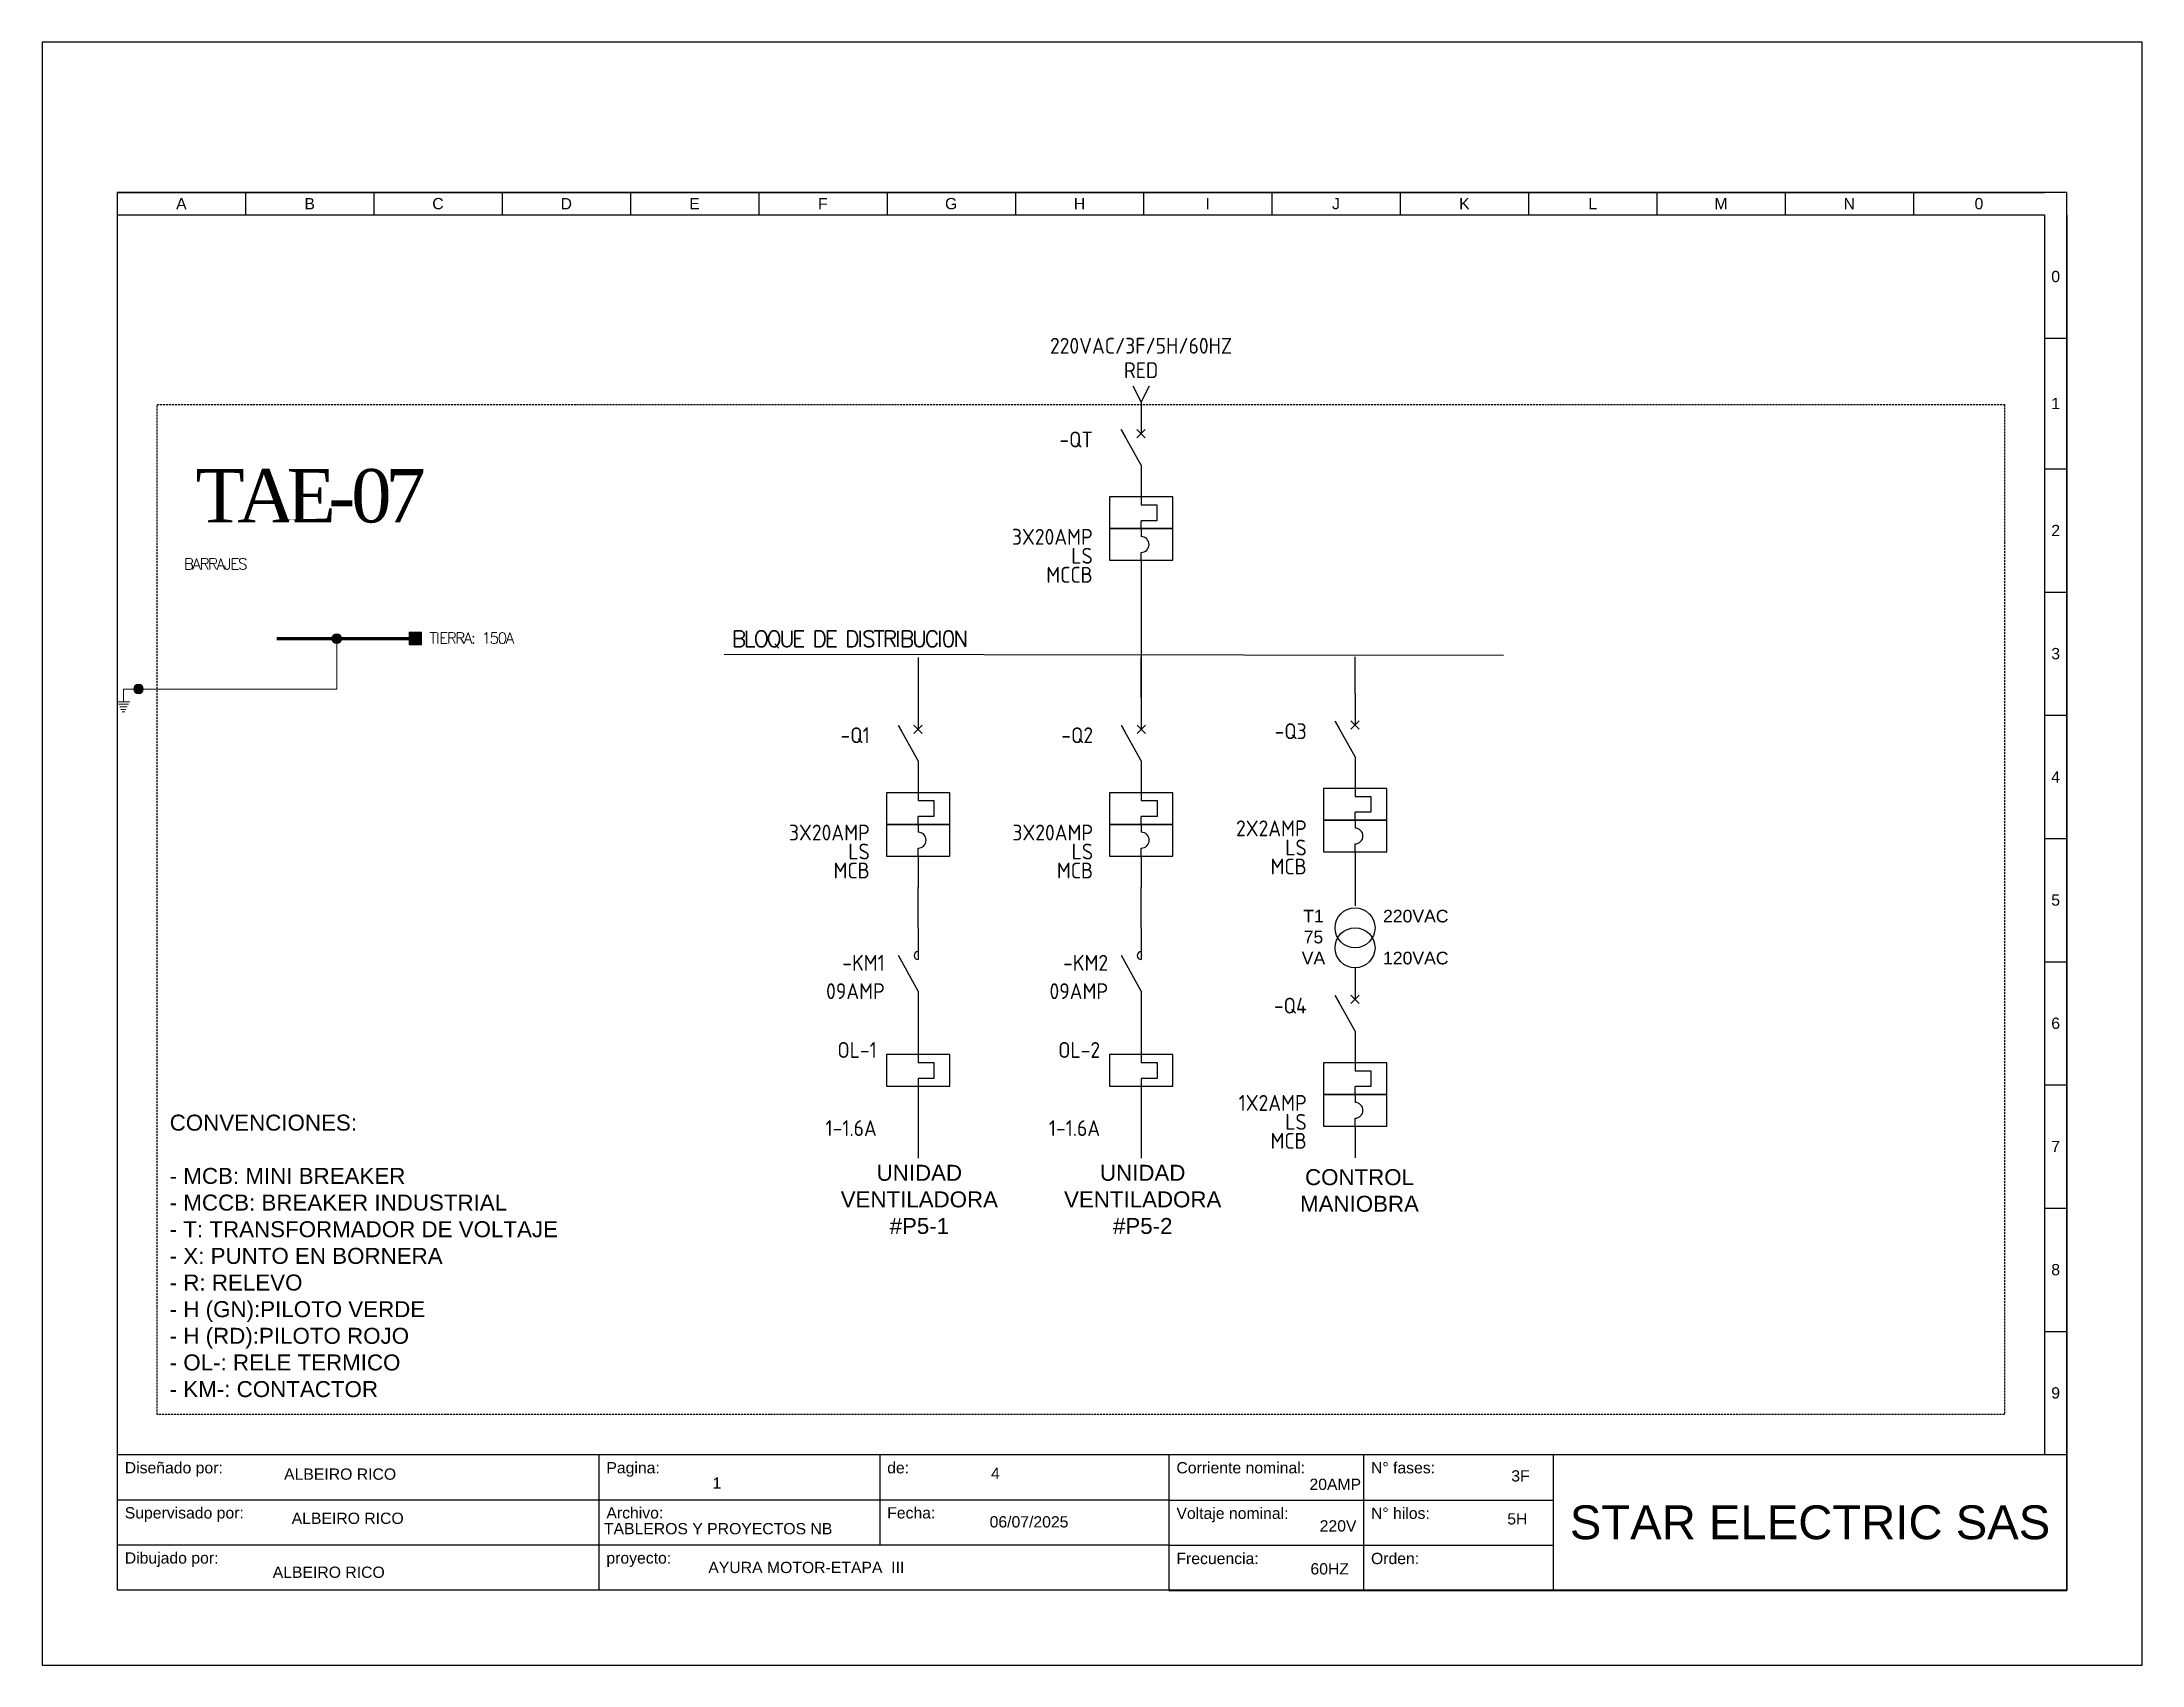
# Model space of a CAD drawing. Header units: millimetres. Extents: x 691 to 18605, y 670 to 10026.
# Drawn here: x 728 to 1779, y 3503 to 4315 of the extents above; entities that cross this region are included whole.
import ezdxf
from ezdxf.enums import TextEntityAlignment as Align

# ---------------------------------------------------------------- set-up
doc = ezdxf.new("R2010")
doc.units = ezdxf.units.MM
doc.linetypes.add('DASHEDX2', pattern=[1.5, 1, -0.5])
for name, color, linetype in [('CO_BARRAJE', 255, 'Continuous'), ('CO_DIAGRAMA_UNIFILAR', 3, 'Continuous'), ('CO_TEXTO', 7, 'Continuous'), ('CO_TEXTO_1', 7, 'Continuous'), ('DESC', 150, 'Continuous'), ('SYMS', 7, 'Continuous'), ('TAGS', 150, 'Continuous'), ('XREFCHILD', 134, 'Continuous'), ('YEL_14_THHN', 2, 'Continuous')]:
    doc.layers.add(name, color=color, linetype=linetype)
doc.styles.add('ROMANS', font='romans')
doc.styles.get("Standard").update_dxf_attribs({"font": 'arial.ttf'})
doc.styles.add('WD_IEC', font='ISOCP2.shx', dxfattribs={"width": 0.9, "height": 4})
doc.linetypes.add('TI_TIERRA', pattern='A,0.5,-0.2,["T",Standard,S=0.1,R=0,X=-0.1,Y=-0.05],-0.25', length=0.95)

msp = doc.modelspace()

# ---------------------------------------------------------------- texts
at = {"color": 0, "linetype": 'DASHEDX2', "char_height": 6.3, "attachment_point": 1}
for s, insert in [('\\pxqc;T1\\P75\\PVA', (1340.5, 3880.6)), ('220VAC\\P\\P120VAC', (1398.8, 3880.6))]:
    msp.add_mtext_dynamic_manual_height_columns(s, width=46.93, gutter_width=31.5, heights=[0], dxfattribs=dict(at, insert=insert))
at = {"color": 0, "insert": (791.5, 3778.1), "char_height": 8, "width": 341.189, "attachment_point": 1}
msp.add_mtext('CONVENCIONES:\\P\\P- MCB: MINI BREAKER\\P- MCCB: BREAKER INDUSTRIAL\\P- T: TRANSFORMADOR DE VOLTAJE\\P- X: PUNTO EN BORNERA\\P- R: RELEVO \\P- H (GN):PILOTO VERDE\\P- H (RD):PILOTO ROJO\\P- OL-: RELE TERMICO\\P- KM-: CONTACTOR', dxfattribs=at)
at = {"color": 0, "char_height": 7.984, "attachment_point": 1}
for s, insert in [('\\pxqc;UNIDAD VENTILADORA #P5-1', (1132.3, 3753)), ('\\pxqc;UNIDAD VENTILADORA #P5-2', (1244.1, 3753)), ('\\pxqc;CONTROL\\PMANIOBRA', (1352.6, 3750.8))]:
    msp.add_mtext_dynamic_manual_height_columns(s, width=68.832, gutter_width=39.9, heights=[0], dxfattribs=dict(at, insert=insert))
at = {"layer": 'CO_TEXTO', "color": 0, "lineweight": 13, "insert": (804.4, 4087.6), "char_height": 26.68, "attachment_point": 4, "rotation": 0, "style": 'ROMANS'}
msp.add_mtext('\\A1;{\\fRomantic|b0|i0|c2|p2;\\T0.85;TAE-07}', dxfattribs=at)
at = {"layer": 'CO_TEXTO_1', "color": 0, "lineweight": 13, "attachment_point": 4, "rotation": 0, "style": 'ROMANS'}
for s, insert, char_height in [('\\A1;\\pxql;{\\T0.85;BARRAJES}', (798.6, 4053.7), 5.547), ('\\A1;\\pxql;{\\T0.85;TIERRA: 150A}', (921.5, 4016.6), 5.547), ('\\A1;{\\T0.85;\\PBLOQUE DE DISTRIBUCI0N }', (1072.8, 4022.5), 7.991)]:
    msp.add_mtext(s, dxfattribs=dict(at, insert=insert, char_height=char_height))

# ---------------------------------------------------------------- blocks, each defined once
blk = doc.blocks.new('VCB11Q9')
for p, q in [((0, 7.5), (0, 2.5)), ((0, -2.5), (-3.12, 3.12)), ((-3.12, 3.12), (-2.52, 2.03)), ((-0.66, 1.84), (0.66, 3.16)), ((-0.66, 3.16), (0.66, 1.84)), ((0, -2.5), (0, -7.5)), ((0, -7.5), (0, -8.75)), ((0, -8.75), (2.5, -8.75)), ((2.5, -8.75), (2.5, -11.25)), ((0, -12.5), (0, -11.25)), ((2.5, -11.25), (0, -11.25)), ((0, -12.5), (0, -13.75)), ((0, -17.5), (0, -16.25)), ((0, -17.5), (0, -22.5))]:
    blk.add_line(p, q)
for points in [[(-5, -7.5), (-5, -12.5), (5, -12.5), (5, -7.5)], [(-5, -12.5), (-5, -17.5), (5, -17.5), (5, -12.5)]]:
    blk.add_lwpolyline(points, close=True)
blk.add_arc((0, -15), 1.25, 270, 90)
at = {"style": 'WD_IEC'}
for tag, p in [('INST', (-7.62, 6.3)), ('LOC', (-7.62, 3.3)), ('TAG1', (-7.62, 0.3)), ('RATING1', (-7.62, -2.7)), ('DESC1', (-7.62, -15.05)), ('DESC2', (-7.62, -18.05)), ('DESC3', (-7.62, -21.05))]:
    blk.add_attdef(tag, text='', height=2.5, dxfattribs=at).set_placement(p, align=Align.RIGHT)
blk.add_attdef('TERM01', text='', height=2, rotation=90, dxfattribs=at).set_placement((-1, 7.5), align=Align.RIGHT)
at = {"style": 'WD_IEC', "flags": 1}
for tag, p, height in [('X2TERM01', (0, 7.5), 0.32), ('X4LINK', (-2.15, 0), 0.32), ('X1LINK', (0.02, 0), 0.32), ('CONTACT', (-5.15, -7.55), 1), ('COMMON', (-3.9, -8.8), 1), ('ASSYCODE', (0.69, -18.77), 1), ('FAMILY', (0.69, -20.27), 1), ('X8TERM02', (0, -22.5), 0.32), ('CATDESC', (0.69, -21.77), 1)]:
    blk.add_attdef(tag, p, '', height=height, dxfattribs=at)
at = {"style": 'WD_IEC', "flags": 9}
for tag, p in [('MFG', (7.81, 5.44)), ('CAT', (7.81, 2.94))]:
    blk.add_attdef(tag, text='', height=1.5, dxfattribs=at).set_placement(p, align=Align.RIGHT)
at = {"lineweight": 15, "style": 'WD_IEC'}
blk.add_attdef('XREF', text='', height=2.5, dxfattribs=at).set_placement((-7.62, -12.05), align=Align.RIGHT)
at = {"style": 'WD_IEC'}
blk.add_attdef('TERM02', (-1, -22.5), '', height=2, rotation=90, dxfattribs=at)
blk = doc.blocks.new('HA1X2Y')
blk.add_lwpolyline([(1.25, 2.5), (0, 0), (-1.25, 2.5)])
at = {"style": 'WD_IEC', "flags": 8}
for tag, p in [('DESC1', (0, 7.6)), ('DESC2', (0, 3.75))]:
    blk.add_attdef(tag, text='', height=2.5, dxfattribs=at).set_placement(p, align=Align.CENTER)
at = {"style": 'WD_IEC', "flags": 1}
blk.add_attdef('X8TERM01', (0, 0), '', height=0.32, dxfattribs=at)
blk = doc.blocks.new('VMS21P')
for p, q in [((0, 7.5), (0, 2.5)), ((0, -2.5), (-3.12, 3.12)), ((0, -2.5), (0, -7.5))]:
    blk.add_line(p, q)
blk.add_arc((0, 3.12), 0.625, 90, 270)
at = {"style": 'WD_IEC'}
for tag, p in [('INST', (-5.25, 6.75)), ('LOC', (-5.25, 3.75)), ('TAG2', (-5.25, 0.75)), ('XREF', (-5.25, -3.75)), ('DESC1', (-5.25, -6.75)), ('DESC2', (-5.25, -9.75)), ('DESC3', (-5.25, -12.75))]:
    blk.add_attdef(tag, text='', height=2.5, dxfattribs=at).set_placement(p, align=Align.RIGHT)
blk.add_attdef('TERM01', text='', height=2, rotation=90, dxfattribs=at).set_placement((-1, 7.5), align=Align.RIGHT)
at = {"style": 'WD_IEC', "flags": 1}
for tag, p, height in [('X2TERM01', (0, 7.5), 0.32), ('X4LINK', (-2.91, 0), 0.32), ('X1LINK', (-0.5, 0), 0.32), ('CONTACT', (4, -3.5), 1), ('FAMILY', (4, -5), 1), ('X8TERM02', (0, -7.5), 0.32)]:
    blk.add_attdef(tag, p, '', height=height, dxfattribs=at)
at = {"style": 'WD_IEC'}
blk.add_attdef('TERM02', (-1, -7.5), '', height=2, rotation=90, dxfattribs=at)
blk = doc.blocks.new('VOL1')
for p, q in [((0, 7.5), (0, 1.25)), ((-5, 2.5), (-5, -2.5)), ((5, 2.5), (-5, 2.5)), ((0, 1.25), (2.5, 1.25)), ((2.5, 1.25), (2.5, -1.25)), ((5, -2.5), (5, 2.5)), ((-5, -2.5), (5, -2.5)), ((0, -1.25), (0, -7.5)), ((2.5, -1.25), (0, -1.25))]:
    blk.add_line(p, q)
at = {"style": 'WD_IEC'}
for tag, p in [('INST', (-6.5, 9)), ('LOC', (-6.5, 5.5)), ('TAG1', (-6.5, 2)), ('RATING1', (-6.5, -2.5)), ('XREF', (-6.5, -6.5)), ('DESC1', (-6.5, -10.35)), ('DESC2', (-6.5, -13.85)), ('DESC3', (-6.5, -17.35))]:
    blk.add_attdef(tag, text='', height=2.5, dxfattribs=at).set_placement(p, align=Align.RIGHT)
blk.add_attdef('TERM01', text='', height=2, rotation=90, dxfattribs=at).set_placement((-1, 7.5), align=Align.RIGHT)
at = {"style": 'WD_IEC', "flags": 1}
for tag, p, height in [('X2TERM01', (0, 7.5), 0.32), ('MFG', (2.75, 6.5), 1.5), ('CAT', (2.75, 4), 1.5), ('X4LINK', (-5, 0), 0.32), ('X1LINK', (5, 0), 0.32), ('ASSYCODE', (1, -4), 1), ('FAMILY', (1, -5.5), 1), ('CATDESC', (1, -7), 1), ('X8TERM02', (0, -7.5), 0.32)]:
    blk.add_attdef(tag, p, '', height=height, dxfattribs=at)
at = {"style": 'WD_IEC'}
blk.add_attdef('TERM02', (-1, -7.5), '', height=2, rotation=90, dxfattribs=at)
blk = doc.blocks.new('*T3')
at = {"color": 0, "linetype": 'ByBlock', "lineweight": -2}
for p, q in [((0, 0), (139.92, 0)), ((0, 0), (0, -18)), ((64.08, 0), (64.08, -18)), ((101.44, 0), (101.44, -12)), ((139.92, 0), (139.92, -18)), ((0, -6), (139.92, -6)), ((0, -12), (139.92, -12)), ((0, -18), (139.92, -18))]:
    blk.add_line(p, q, dxfattribs=at)
at = {"color": 0, "char_height": 1.5, "attachment_point": 1}
for s, insert, width in [('{\\fArial|b0|i0|c162|p34;Diseñado por:}', (1, -1), 62.0824), ('{\\fArial|b0|i0|c162|p34;Pagina:}', (65.08, -1), 35.3574), ('{\\fArial|b0|i0|c162|p34;de}:', (102.44, -1), 36.4813), ('{\\fArial|b0|i0|c162|p34;Supervisado por:}', (1, -7), 62.0824), ('{\\fArial|b0|i0|c162|p34;Archivo:}', (65.08, -7), 35.3574), ('Fecha:', (102.44, -7), 36.4813), ('Dibujado por:', (1, -13), 62.0824), ('{\\fArial|b0|i0|c162|p34;proyecto:}', (65.08, -13), 73.8387)]:
    blk.add_mtext(s, dxfattribs=dict(at, insert=insert, width=width))
blk = doc.blocks.new('*T4')
at = {"color": 0, "linetype": 'ByBlock', "lineweight": -2}
for p, q in [((0, 0), (119.48, 0)), ((0, 0), (0, -18.07)), ((25.89, 0), (25.89, -18.07)), ((51.13, 0), (51.13, -18.07)), ((119.48, 0), (119.48, -18.07)), ((0, -6.05), (51.13, -6.05)), ((0, -12.07), (51.13, -12.07)), ((0, -18.07), (119.48, -18.07))]:
    blk.add_line(p, q, dxfattribs=at)
at = {"color": 0}
for s, insert, char_height, width, attachment_point in [('Corriente nominal:', (1, -1), 1.5, 23.894, 1), ('{\\fArial|b0|i0|c162|p34;N° fases:}', (26.89, -1), 1.5, 23.2313, 1), ('Voltaje nominal:', (1, -7.05), 1.5, 23.894, 1), ('{\\fArial|b0|i0|c162|p34;N° hilos:}', (26.89, -7.05), 1.5, 23.2313, 1), ('{\\fArial|b0|i0|c162|p34;STAR ELECTRIC SAS}', (85.3, -9.04), 4.5, 66.3536, 5), ('Frecuencia:', (1, -13.07), 1.5, 23.894, 1), ('{\\fArial|b0|i0|c162|p34;Orden}:', (26.89, -13.07), 1.5, 23.2313, 1)]:
    blk.add_mtext(s, dxfattribs=dict(at, insert=insert, char_height=char_height, width=width, attachment_point=attachment_point))
blk = doc.blocks.new('CAJETIN')
for p, q in [((0, 185.97), (-259.4, 185.97)), ((-259.4, 185.97), (-259.4, 0.07)), ((-259.4, 185.97), (-2.99, 185.97)), ((-259.4, 185.97), (-259.4, 182.97)), ((-242.33, 185.97), (-242.33, 182.97)), ((-225.26, 185.97), (-225.26, 182.97)), ((-208.19, 185.97), (-208.19, 182.97)), ((-191.12, 185.97), (-191.12, 182.97)), ((-174.05, 185.97), (-174.05, 182.97)), ((-156.98, 185.97), (-156.98, 182.97)), ((-139.91, 185.97), (-139.91, 182.97)), ((-122.84, 185.97), (-122.84, 182.97)), ((-105.77, 185.97), (-105.77, 182.97)), ((-88.7, 185.97), (-88.7, 182.97)), ((-71.64, 185.97), (-71.64, 182.97)), ((-54.57, 185.97), (-54.57, 182.97)), ((-37.5, 185.97), (-37.5, 182.97)), ((-20.43, 185.97), (-20.43, 182.97)), ((0, 0.07), (0, 185.97)), ((-259.4, 182.97), (-2.99, 182.97)), ((-3, 182.97), (-3, 18.07)), ((0, 182.97), (0, 18.07)), ((-3, 166.58), (0, 166.58)), ((-3, 149.19), (0, 149.19)), ((-3, 132.8), (0, 132.8)), ((-3, 116.41), (0, 116.41)), ((-3, 100.02), (0, 100.02)), ((-3, 83.63), (0, 83.63)), ((-3, 67.24), (0, 67.24)), ((-3, 50.85), (0, 50.85)), ((-3, 34.46), (0, 34.46)), ((-3, 18.07), (0, 18.07)), ((-259.4, 0.07), (0, 0.07))]:
    blk.add_line(p, q)
blk.add_lwpolyline([(-269.4, -9.93), (10, -9.93), (10, 205.97), (-269.4, 205.97)], close=True)
for name, p in [('*T3', (-259.4, 18.07)), ('*T4', (-119.48, 18.07))]:
    blk.add_blockref(name, p)
blk.add_text('0', height=1.5).set_placement((-2.08, 174.04))
at = {"char_height": 1.5, "attachment_point": 5}
for s, insert, width in [('A', (-250.87, 184.47), 17.0695), ('B', (-233.8, 184.47), 17.0695), ('C', (-216.73, 184.47), 17.0695), ('D', (-199.66, 184.47), 17.0695), ('E', (-182.59, 184.47), 17.0695), ('F', (-165.52, 184.47), 17.0695), ('G', (-148.45, 184.47), 17.0695), ('H', (-131.38, 184.47), 17.0695), ('I', (-114.31, 184.47), 17.0695), ('J', (-97.24, 184.47), 17.0695), ('K', (-80.17, 184.47), 17.0695), ('L', (-63.1, 184.47), 17.0695), ('M', (-46.03, 184.47), 17.0695), ('N', (-28.96, 184.47), 17.0695), ('0', (-11.71, 184.47), 17.4362), ('1', (-1.5, 157.89), 3), ('2', (-1.5, 141), 3), ('3', (-1.5, 124.61), 3), ('4', (-1.5, 108.22), 3), ('5', (-1.5, 91.83), 3), ('6', (-1.5, 75.44), 3), ('7', (-1.5, 59.05), 3), ('8', (-1.5, 42.66), 3), ('9', (-1.5, 26.27), 3)]:
    blk.add_mtext(s, dxfattribs=dict(at, insert=insert, width=width))
for tag, p in [('DISEÑADO_POR', (-230.86, 14.78)), ('SUPERVISADO_POR', (-229.59, 8.32)), ('DIBUJADO_POR', (-231.25, 2.42))]:
    blk.add_attdef(tag, text='', height=1.5).set_placement(p, align=Align.MIDDLE)
for tag, p in [('PAGINA', (-180.19, 13.54)), ('DE', (-143.12, 14.83)), ('A', (-97.02, 13.49)), ('F', (-73.9, 14.47)), ('ARCHIVO', (-179.45, 8.2)), ('FECHA', (-143.31, 8.38)), ('V', (-96.96, 8.58)), ('H', (-74.46, 8.76)), ('PROYECTO', (-180.75, 3.04)), ('HZ', (-98.06, 2.87)), ('OR', (-74.83, 2.5))]:
    blk.add_attdef(tag, p, '', height=1.5)

# ---------------------------------------------------------------- hatches: boundary and pattern name
at = {"lineweight": 13}
h = msp.add_hatch(color=0, dxfattribs=at)
h.dxf.hatch_style = 1
h.paths.add_polyline_path([(874.3, 4018.6, 1), (875.8, 4014.1, 1)])
h = msp.add_hatch(color=0, dxfattribs=at)
h.dxf.hatch_style = 1
h.paths.add_polyline_path([(773.6, 3991.1, 1), (778.3, 3991.1, 1)])
at = {"layer": 'CO_BARRAJE', "lineweight": 13, "ltscale": 0.01}
msp.add_hatch(color=0, dxfattribs=at).paths.add_polyline_path([(917.6, 4019.5), (911.3, 4019.5), (911.3, 4013.2), (917.6, 4013.2)])

# ---------------------------------------------------------------- linework, layer by layer
at = {"color": 0}
msp.add_line((765.2, 3608), (785.2, 3608), dxfattribs=at)
at = {"color": 0, "linetype": 'DASHEDX2'}
msp.add_lwpolyline([(785.2, 4133.5), (1709.8, 4133.5), (1709.8, 3628), (785.2, 3628)], close=True, dxfattribs=at)
at = {"color": 0}
for centre in [(1384.8, 3871.6), (1384.8, 3861.6)]:
    msp.add_circle(centre, 10, dxfattribs=at)
at = {"layer": 'CO_BARRAJE', "color": 0, "lineweight": 13, "ltscale": 0.01, "const_width": 1.58}
msp.add_lwpolyline([(845, 4016.3), (911.3, 4016.3)], dxfattribs=at)
at = {"layer": 'CO_BARRAJE', "color": 0, "lineweight": 13, "ltscale": 0.01}
msp.add_lwpolyline([(911.3, 4019.5), (911.3, 4013.2), (917.6, 4013.2), (917.6, 4019.5)], close=True, dxfattribs=at)
at = {"layer": 'CO_DIAGRAMA_UNIFILAR', "color": 0, "linetype": 'TI_TIERRA', "lineweight": 13}
for p, q in [((875.1, 4016.3), (875.1, 3991.1)), ((875.1, 3991.1), (775.9, 3991.1))]:
    msp.add_line(p, q, dxfattribs=at)
at = {"layer": 'CO_DIAGRAMA_UNIFILAR', "color": 0, "linetype": 'TI_TIERRA', "lineweight": 13, "ltscale": 0.0001}
for p, q in [((765.2, 3984.7), (771.5, 3984.7)), ((765.2, 3984.7), (771.5, 3984.7)), ((768.4, 3991.1), (768.4, 3984.7)), ((768.4, 3991.1), (768.4, 3984.7)), ((775.9, 3991.1), (768.4, 3991.1)), ((765.8, 3983.5), (770.9, 3983.5)), ((765.8, 3983.5), (770.9, 3983.5)), ((766.5, 3982.2), (770.3, 3982.2)), ((766.5, 3982.2), (770.3, 3982.2)), ((767.1, 3980.9), (769.6, 3980.9)), ((767.1, 3980.9), (769.6, 3980.9)), ((767.7, 3979.7), (769, 3979.7))]:
    msp.add_line(p, q, dxfattribs=at)
at = {"layer": 'CO_DIAGRAMA_UNIFILAR', "color": 0, "lineweight": 13}
for centre in [(875.1, 4016.3), (875.1, 4016.3), (775.9, 3991.1)]:
    msp.add_circle(centre, 2.39, dxfattribs=at)
at = {"layer": 'YEL_14_THHN', "color": 0}
for p, q in [((1277.7, 4039.7), (1277.8, 3986.8)), ((1459.1, 4007.9), (1069, 4008.4)), ((1166.1, 4006.9), (1166.1, 3986.8)), ((1277.8, 3986.8), (1277.8, 4006.9)), ((1384.8, 3988.9), (1384.8, 4007.2)), ((1166.1, 3871.6), (1166.1, 3891.7)), ((1277.8, 3871.6), (1277.8, 3891.7)), ((1384.8, 3893.7), (1384.8, 3882.6)), ((1384.8, 3851.6), (1384.8, 3835.7)), ((1166.1, 3824), (1166.1, 3803.9)), ((1277.8, 3824), (1277.8, 3803.9)), ((1166.1, 3776.4), (1166.1, 3756.3)), ((1277.8, 3776.4), (1277.8, 3756.3))]:
    msp.add_line(p, q, dxfattribs=at)

# ---------------------------------------------------------------- block references
at = {"color": 0}
ref = msp.add_blockref('CAJETIN', (1741.1, 3540), dxfattribs=dict(at, xscale=3.761929394681115, yscale=3.761929394681115, zscale=3.761929394681115))
ref.add_attrib('5H', '5H', (1461, 3573), dxfattribs={"height": 5.64})
ref.add_attrib('3F', '3F', (1463, 3594.5), dxfattribs={"height": 5.64})
ref.add_attrib('HZ', '60HZ', dxfattribs={"height": 5.64}).set_placement((1372.1, 3550.8), align=Align.MIDDLE)
ref.add_attrib('V', '220V', dxfattribs={"height": 5.64}).set_placement((1376.3, 3572.3), align=Align.MIDDLE)
ref.add_attrib('A', '20AMP', dxfattribs={"height": 5.64}).set_placement((1374.9, 3593.1), align=Align.MIDDLE)
ref.add_attrib('PROYECTO', 'AYURA MOTOR-ETAPA  III', dxfattribs={"height": 5.643}).set_placement((1061.1, 3551.5), align=Align.MIDDLE_LEFT)
ref.add_attrib('ARCHIVO', 'TABLEROS Y PROYECTOS NB', dxfattribs={"height": 5.643}).set_placement((1066, 3570.9), align=Align.MIDDLE)
ref.add_attrib('DE', '4', (1202.6, 3595.8), dxfattribs={"height": 5.64})
ref.add_attrib('PAGINA', '1', (1063.2, 3590.9), dxfattribs={"height": 5.64})
ref.add_attrib('FECHA', '06/07/2025', (1201.9, 3571.5), dxfattribs={"height": 5.64})
ref.add_attrib('DIBUJADO_POR', 'ALBEIRO RICO', dxfattribs={"height": 5.643}).set_placement((871.1, 3549.1), align=Align.MIDDLE)
ref.add_attrib('SUPERVISADO_POR', 'ALBEIRO RICO', dxfattribs={"height": 5.643}).set_placement((880.6, 3576.1), align=Align.MIDDLE)
ref.add_attrib('DISEÑADO_POR', 'ALBEIRO RICO', dxfattribs={"height": 5.643}).set_placement((876.8, 3598.2), align=Align.MIDDLE)
at = {"layer": 'SYMS', "color": 0}
ref = msp.add_blockref('HA1X2Y', (1277.7, 4134.8), dxfattribs=dict(at, xscale=3.170878376089944, yscale=3.170878376089944, zscale=3.170878376089944))
ref.add_attrib('DESC2', 'RED', dxfattribs={"layer": 'DESC', "height": 7.93, "style": 'WD_IEC', "flags": 8}).set_placement((1277.7, 4146.7), align=Align.CENTER)
ref.add_attrib('DESC1', '220VAC/3F/5H/60HZ', dxfattribs={"layer": 'DESC', "height": 7.927, "style": 'WD_IEC', "flags": 8}).set_placement((1277.7, 4158.9), align=Align.CENTER)
ref = msp.add_blockref('VCB11Q9', (1277.7, 4111), dxfattribs=dict(at, xscale=3.170878376089944, yscale=3.170878376089944, zscale=3.170878376089944))
ref.add_attrib('TAG1', '-QT', dxfattribs={"layer": 'TAGS', "height": 7.93, "style": 'WD_IEC'}).set_placement((1253.5, 4112), align=Align.RIGHT)
ref.add_attrib('DESC1', '3X20AMP', dxfattribs={"layer": 'DESC', "height": 7.93, "style": 'WD_IEC'}).set_placement((1253.5, 4063.3), align=Align.RIGHT)
ref.add_attrib('DESC2', 'LS', dxfattribs={"layer": 'DESC', "height": 7.93, "style": 'WD_IEC'}).set_placement((1253.5, 4053.8), align=Align.RIGHT)
ref.add_attrib('DESC3', 'MCCB', dxfattribs={"layer": 'DESC', "height": 7.93, "style": 'WD_IEC'}).set_placement((1253.5, 4044.3), align=Align.RIGHT)
ref = msp.add_blockref('VCB11Q9', (1166.1, 3963), dxfattribs=dict(at, xscale=3.170878376089944, yscale=3.170878376089944, zscale=3.170878376089944))
ref.add_attrib('TAG1', '-Q1', dxfattribs={"layer": 'TAGS', "height": 7.93, "style": 'WD_IEC'}).set_placement((1141.9, 3964), align=Align.RIGHT)
ref.add_attrib('DESC1', '3X20AMP', dxfattribs={"layer": 'DESC', "height": 7.93, "style": 'WD_IEC'}).set_placement((1141.9, 3915.3), align=Align.RIGHT)
ref.add_attrib('DESC2', 'LS', dxfattribs={"layer": 'DESC', "height": 7.93, "style": 'WD_IEC'}).set_placement((1141.9, 3905.8), align=Align.RIGHT)
ref.add_attrib('DESC3', 'MCB', dxfattribs={"layer": 'DESC', "height": 7.93, "style": 'WD_IEC'}).set_placement((1141.9, 3896.3), align=Align.RIGHT)
ref = msp.add_blockref('VCB11Q9', (1277.8, 3963), dxfattribs=dict(at, xscale=3.170878376089944, yscale=3.170878376089944, zscale=3.170878376089944))
ref.add_attrib('TAG1', '-Q2', dxfattribs={"layer": 'TAGS', "height": 7.93, "style": 'WD_IEC'}).set_placement((1253.7, 3964), align=Align.RIGHT)
ref.add_attrib('DESC1', '3X20AMP', dxfattribs={"layer": 'DESC', "height": 7.93, "style": 'WD_IEC'}).set_placement((1253.7, 3915.3), align=Align.RIGHT)
ref.add_attrib('DESC2', 'LS', dxfattribs={"layer": 'DESC', "height": 7.93, "style": 'WD_IEC'}).set_placement((1253.7, 3905.8), align=Align.RIGHT)
ref.add_attrib('DESC3', 'MCB', dxfattribs={"layer": 'DESC', "height": 7.93, "style": 'WD_IEC'}).set_placement((1253.7, 3896.3), align=Align.RIGHT)
ref = msp.add_blockref('VCB11Q9', (1384.8, 3965.1), dxfattribs=dict(at, xscale=3.170878376089944, yscale=3.170878376089944, zscale=3.170878376089944))
ref.add_attrib('TAG1', '-Q3', dxfattribs={"layer": 'TAGS', "height": 7.93, "style": 'WD_IEC'}).set_placement((1360.6, 3966), align=Align.RIGHT)
ref.add_attrib('DESC1', '2X2AMP', dxfattribs={"layer": 'DESC', "height": 7.93, "style": 'WD_IEC'}).set_placement((1360.6, 3917.4), align=Align.RIGHT)
ref.add_attrib('DESC2', 'LS', dxfattribs={"layer": 'DESC', "height": 7.93, "style": 'WD_IEC'}).set_placement((1360.6, 3907.8), align=Align.RIGHT)
ref.add_attrib('DESC3', 'MCB', dxfattribs={"layer": 'DESC', "height": 7.93, "style": 'WD_IEC'}).set_placement((1360.6, 3898.3), align=Align.RIGHT)
ref = msp.add_blockref('VMS21P', (1166.1, 3847.8), dxfattribs=dict(at, xscale=3.170878376089944, yscale=3.170878376089944, zscale=3.170878376089944))
ref.add_attrib('XREF', '09AMP', dxfattribs={"layer": 'XREFCHILD', "height": 7.93, "style": 'WD_IEC'}).set_placement((1149.4, 3835.9), align=Align.RIGHT)
ref.add_attrib('TAG2', '-KM1', dxfattribs={"layer": 'TAGS', "height": 7.93, "style": 'WD_IEC'}).set_placement((1149.4, 3850.1), align=Align.RIGHT)
ref = msp.add_blockref('VMS21P', (1277.8, 3847.8), dxfattribs=dict(at, xscale=3.170878376089944, yscale=3.170878376089944, zscale=3.170878376089944))
ref.add_attrib('XREF', '09AMP', dxfattribs={"layer": 'XREFCHILD', "height": 7.93, "style": 'WD_IEC'}).set_placement((1261.2, 3835.9), align=Align.RIGHT)
ref.add_attrib('TAG2', '-KM2', dxfattribs={"layer": 'TAGS', "height": 7.93, "style": 'WD_IEC'}).set_placement((1261.2, 3850.1), align=Align.RIGHT)
ref = msp.add_blockref('VCB11Q9', (1384.8, 3827.8), dxfattribs=dict(at, xscale=3.170878376089944, yscale=3.170878376089944, zscale=3.170878376089944))
ref.add_attrib('TAG1', '-Q4', dxfattribs={"layer": 'TAGS', "height": 7.93, "style": 'WD_IEC'}).set_placement((1360.6, 3828.7), align=Align.RIGHT)
ref.add_attrib('DESC1', '1X2AMP', dxfattribs={"layer": 'DESC', "height": 7.93, "style": 'WD_IEC'}).set_placement((1360.6, 3780), align=Align.RIGHT)
ref.add_attrib('DESC2', 'LS', dxfattribs={"layer": 'DESC', "height": 7.93, "style": 'WD_IEC'}).set_placement((1360.6, 3770.5), align=Align.RIGHT)
ref.add_attrib('DESC3', 'MCB', dxfattribs={"layer": 'DESC', "height": 7.93, "style": 'WD_IEC'}).set_placement((1360.6, 3761), align=Align.RIGHT)
ref = msp.add_blockref('VOL1', (1166.1, 3800.2), dxfattribs=dict(at, xscale=3.170878376089944, yscale=3.170878376089944, zscale=3.170878376089944))
ref.add_attrib('DESC1', '1-1.6A', dxfattribs={"layer": 'DESC', "height": 7.93, "style": 'WD_IEC'}).set_placement((1145.4, 3767.4), align=Align.RIGHT)
ref.add_attrib('TAG1', 'OL-1', dxfattribs={"layer": 'TAGS', "height": 7.93, "style": 'WD_IEC'}).set_placement((1145.4, 3806.5), align=Align.RIGHT)
ref = msp.add_blockref('VOL1', (1277.8, 3800.2), dxfattribs=dict(at, xscale=3.170878376089944, yscale=3.170878376089944, zscale=3.170878376089944))
ref.add_attrib('DESC1', '1-1.6A', dxfattribs={"layer": 'DESC', "height": 7.93, "style": 'WD_IEC'}).set_placement((1257.2, 3767.4), align=Align.RIGHT)
ref.add_attrib('TAG1', 'OL-2', dxfattribs={"layer": 'TAGS', "height": 7.93, "style": 'WD_IEC'}).set_placement((1257.2, 3806.5), align=Align.RIGHT)

msp.set_redraw_order([(e.dxf.handle, doc.entitydb.next_handle()) for e in msp.query("TEXT MTEXT ATTDEF DIMENSION ARC_DIMENSION")])  # texts and dimensions are drawn at this point

doc.saveas('drawing.dxf')
